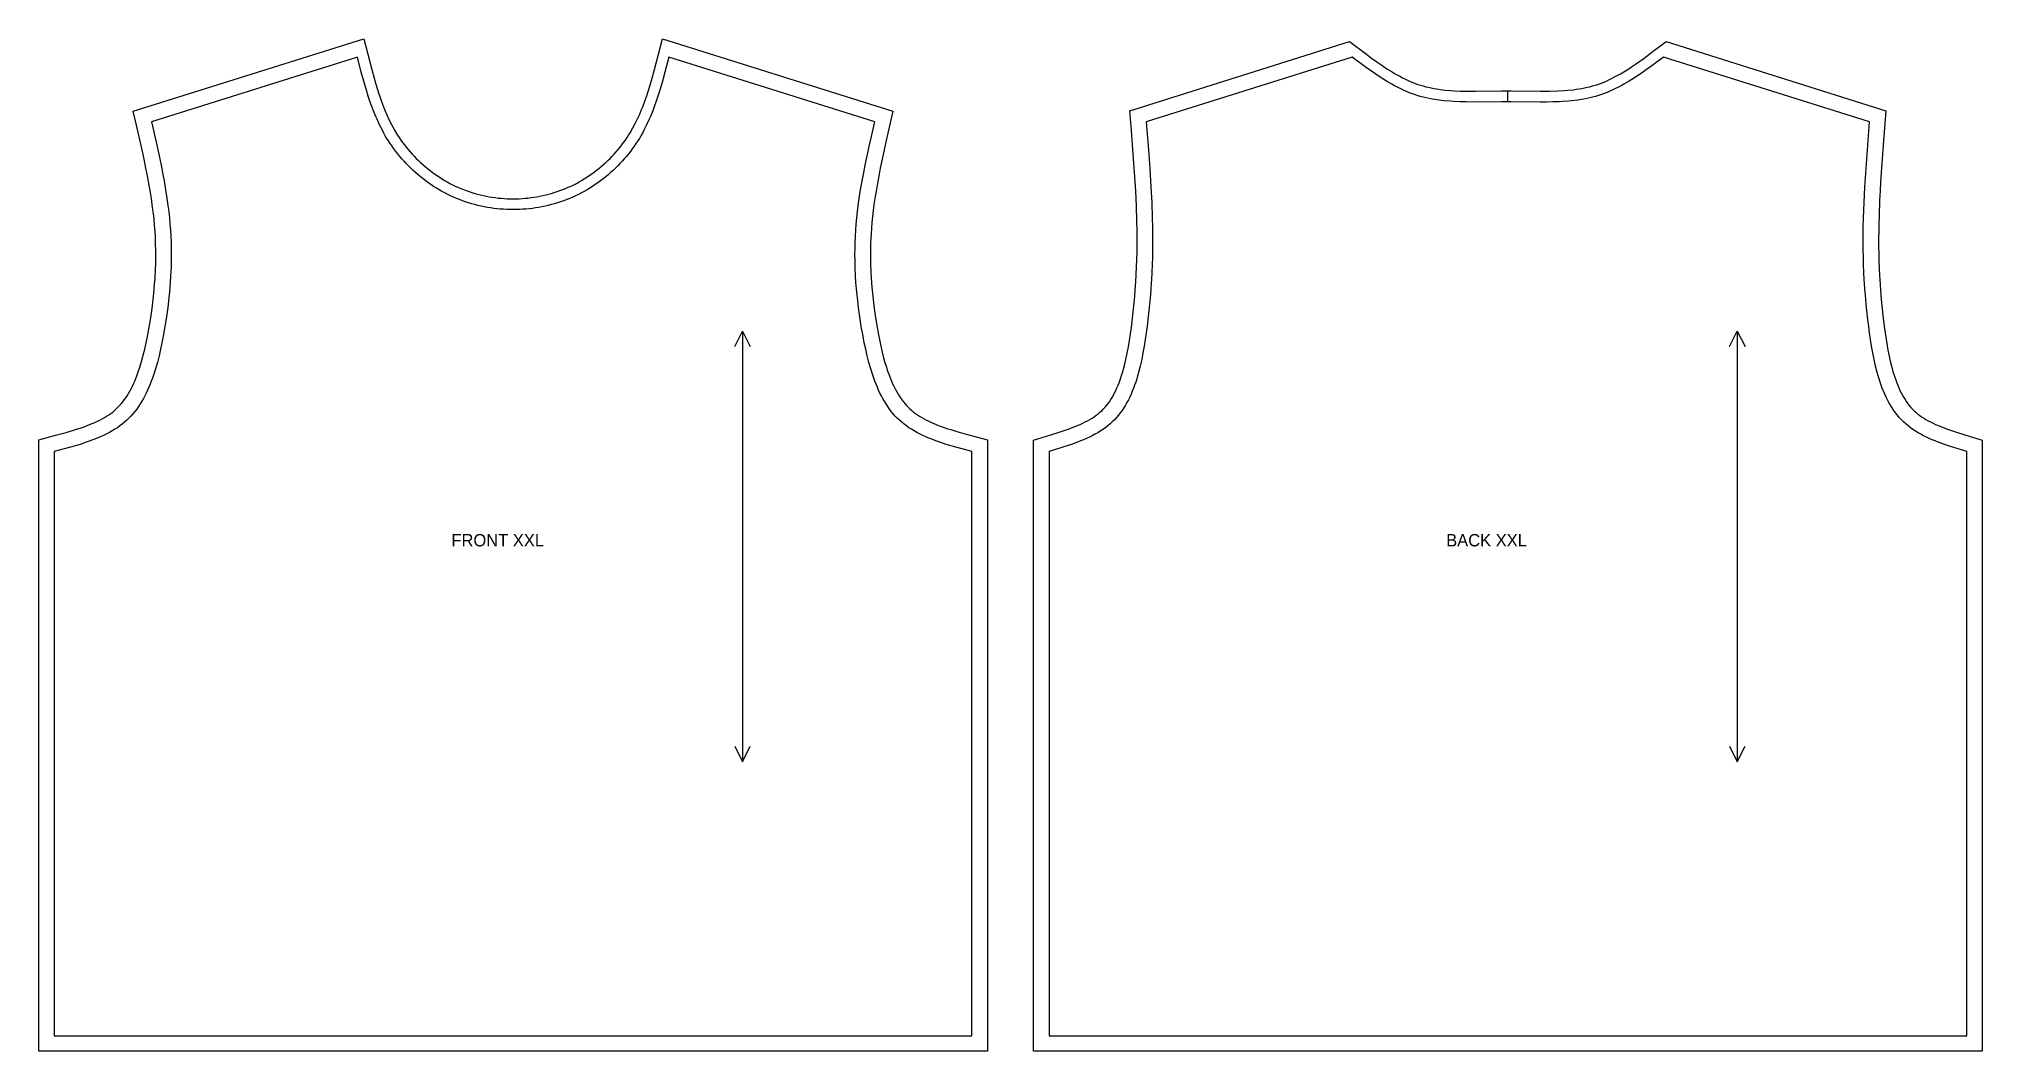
# Model space of a CAD drawing. Extents: x 24 to 1285, y 28 to 2022.
# Drawn here: x 25 to 1285, y 1366 to 2022 of the extents above; entities that cross this region are included whole.
import ezdxf

# ---------------------------------------------------------------- set-up
doc = ezdxf.new("R2010")
doc.units = 0
for name, color, linetype in [('CUT', 7, 'CONTINUOUS'), ('GRAIN', 3, 'CONTINUOUS'), ('NOTCH', 1, 'CONTINUOUS'), ('SEW', 5, 'CONTINUOUS'), ('TEXT', 2, 'CONTINUOUS')]:
    doc.layers.add(name, color=color, linetype=linetype)

msp = doc.modelspace()

# ---------------------------------------------------------------- texts
at = {"layer": 'TEXT'}
for s, p in [('FRONT XXL', (292.5, 1693)), ('BACK XXL', (937.5, 1693))]:
    msp.add_text(s, height=8, dxfattribs=at).set_placement(p)

# ---------------------------------------------------------------- linework, layer by layer
at = {"layer": 'CUT'}
for points in [[(88.252, 1966.269), (86.192, 1975.268), (235.684, 2022.299), (240.834, 2002.461), (242.421, 1996.682), (243.522, 1992.88), (245.264, 1987.267), (246.498, 1983.592), (247.802, 1979.977), (249.186, 1976.427), (250.658, 1972.947), (252.227, 1969.54), (253.902, 1966.212), (255.693, 1962.966), (257.607, 1959.806), (258.651, 1958.202), (259.732, 1956.619), (260.851, 1955.057), (262.006, 1953.515), (263.197, 1951.995), (264.424, 1950.498), (265.684, 1949.024), (266.978, 1947.576), (268.304, 1946.153), (269.663, 1944.757), (271.051, 1943.389), (272.47, 1942.049), (273.917, 1940.739), (275.393, 1939.46), (276.895, 1938.212), (278.424, 1936.997), (279.978, 1935.815), (281.556, 1934.667), (283.157, 1933.554), (284.781, 1932.477), (286.427, 1931.437), (288.093, 1930.435), (289.778, 1929.472), (291.483, 1928.548), (293.205, 1927.664), (294.95, 1926.818), (296.714, 1926.013), (298.495, 1925.248), (300.292, 1924.523), (302.106, 1923.839), (303.934, 1923.196), (305.776, 1922.593), (307.631, 1922.032), (309.498, 1921.511), (311.376, 1921.032), (313.264, 1920.594), (315.162, 1920.197), (317.068, 1919.842), (318.981, 1919.528), (320.901, 1919.256), (322.826, 1919.025), (324.755, 1918.836), (326.689, 1918.689), (328.624, 1918.584), (330.562, 1918.521), (332.5, 1918.5), (334.438, 1918.521), (336.376, 1918.584), (338.311, 1918.689), (340.245, 1918.836), (342.174, 1919.025), (344.099, 1919.256), (346.019, 1919.528), (347.932, 1919.842), (349.838, 1920.197), (351.736, 1920.594), (353.624, 1921.032), (355.502, 1921.511), (357.369, 1922.032), (359.224, 1922.593), (361.066, 1923.196), (362.894, 1923.839), (364.708, 1924.523), (366.505, 1925.248), (368.286, 1926.013), (370.05, 1926.818), (371.795, 1927.664), (373.517, 1928.548), (375.222, 1929.472), (376.907, 1930.435), (378.573, 1931.437), (380.219, 1932.477), (381.843, 1933.554), (383.444, 1934.667), (385.022, 1935.815), (386.576, 1936.997), (388.105, 1938.212), (389.607, 1939.46), (391.083, 1940.739), (392.53, 1942.049), (393.949, 1943.389), (395.337, 1944.757), (396.696, 1946.153), (398.022, 1947.576), (399.316, 1949.024), (400.576, 1950.498), (401.803, 1951.995), (402.994, 1953.515), (404.149, 1955.057), (405.268, 1956.619), (406.349, 1958.202), (407.393, 1959.806), (408.366, 1961.374), (410.217, 1964.579), (411.949, 1967.866), (412.773, 1969.54), (414.342, 1972.947), (415.814, 1976.427), (416.516, 1978.193), (417.859, 1981.776), (419.127, 1985.422), (420.91, 1990.996), (422.579, 1996.682), (424.166, 2002.461), (429.316, 2022.299), (578.808, 1975.268), (574.462, 1956.237), (571.831, 1944.282), (570.594, 1938.34), (569.808, 1934.392), (568.697, 1928.493), (568.008, 1924.574), (567.06, 1918.718), (566.492, 1914.829), (565.979, 1910.953), (565.526, 1907.09), (565.135, 1903.239), (564.812, 1899.42), (564.557, 1895.624), (564.296, 1889.925), (564.202, 1886.12), (564.179, 1880.398), (564.242, 1876.572), (564.45, 1870.81), (564.665, 1866.951), (565.099, 1861.131), (565.462, 1857.227), (566.116, 1851.332), (566.624, 1847.373), (567.491, 1841.387), (568.484, 1835.338), (569.22, 1831.242), (570.44, 1825.07), (571.337, 1821.001), (572.311, 1816.992), (573.371, 1813.06), (574.524, 1809.228), (575.137, 1807.355), (576.44, 1803.707), (577.132, 1801.938), (577.851, 1800.207), (578.597, 1798.519), (579.371, 1796.874), (580.173, 1795.275), (581.004, 1793.724), (581.864, 1792.223), (582.752, 1790.774), (583.669, 1789.378), (584.615, 1788.036), (585.59, 1786.75), (586.595, 1785.519), (587.63, 1784.346), (588.695, 1783.229), (589.795, 1782.167), (590.936, 1781.154), (592.131, 1780.176), (593.383, 1779.23), (594.691, 1778.315), (596.055, 1777.43), (597.475, 1776.573), (598.949, 1775.743), (600.477, 1774.941), (602.056, 1774.164), (603.685, 1773.411), (605.362, 1772.683), (608.851, 1771.293), (610.659, 1770.629), (614.388, 1769.355), (616.305, 1768.742), (620.231, 1767.555), (626.315, 1765.843), (640, 1762.183), (640, 1365.5), (25, 1365.5), (25, 1762.183), (36.614, 1765.283), (42.764, 1766.978), (48.695, 1768.742), (52.495, 1769.984), (54.341, 1770.629), (57.915, 1771.978), (59.638, 1772.683), (61.315, 1773.411), (62.944, 1774.164), (64.523, 1774.941), (66.051, 1775.743), (67.525, 1776.573), (68.945, 1777.43), (70.309, 1778.315), (71.617, 1779.23), (72.869, 1780.176), (74.064, 1781.154), (75.205, 1782.167), (76.305, 1783.229), (77.37, 1784.346), (78.405, 1785.519), (79.41, 1786.75), (80.385, 1788.036), (81.331, 1789.378), (82.248, 1790.774), (83.136, 1792.223), (83.996, 1793.724), (84.827, 1795.275), (85.629, 1796.874), (86.403, 1798.519), (87.149, 1800.207), (88.56, 1803.707), (89.224, 1805.514), (90.476, 1809.228), (91.629, 1813.06), (92.689, 1816.992), (93.663, 1821.001), (94.56, 1825.07), (95.389, 1829.179), (96.516, 1835.338), (97.509, 1841.387), (98.376, 1847.373), (99.116, 1853.303), (99.538, 1857.227), (100.06, 1863.075), (100.335, 1866.951), (100.634, 1872.734), (100.758, 1876.572), (100.821, 1880.398), (100.821, 1884.215), (100.704, 1889.925), (100.546, 1893.725), (100.323, 1897.522), (100.036, 1901.318), (99.678, 1905.163), (99.255, 1909.02), (98.771, 1912.89), (97.94, 1918.718), (97.32, 1922.619), (96.303, 1928.493), (95.572, 1932.423), (94.406, 1938.34), (93.169, 1944.282), (91.875, 1950.247), (88.712, 1964.257)], [(733.032, 1967.704), (732.398, 1975.648), (874.866, 2020.469), (885.752, 2012.328), (889.1, 2009.866), (892.437, 2007.47), (895.766, 2005.158), (899.091, 2002.947), (902.416, 2000.857), (904.079, 1999.862), (907.41, 1997.982), (909.078, 1997.102), (910.748, 1996.264), (912.421, 1995.47), (914.097, 1994.722), (915.777, 1994.021), (917.462, 1993.369), (919.154, 1992.767), (920.836, 1992.222), (922.54, 1991.72), (924.265, 1991.26), (926.012, 1990.841), (927.78, 1990.462), (929.569, 1990.119), (931.379, 1989.812), (935.06, 1989.3), (936.93, 1989.091), (940.726, 1988.758), (942.651, 1988.63), (946.552, 1988.445), (950.517, 1988.34), (956.573, 1988.298), (973.241, 1988.48), (979.633, 1988.495), (998.427, 1988.298), (1004.483, 1988.34), (1010.407, 1988.527), (1014.274, 1988.758), (1016.181, 1988.91), (1019.94, 1989.3), (1021.79, 1989.54), (1025.431, 1990.119), (1027.22, 1990.462), (1028.988, 1990.841), (1030.735, 1991.26), (1032.46, 1991.72), (1034.164, 1992.222), (1035.846, 1992.767), (1037.538, 1993.369), (1039.223, 1994.021), (1040.903, 1994.722), (1042.579, 1995.47), (1044.252, 1996.264), (1047.59, 1997.982), (1050.921, 1999.862), (1052.584, 2000.857), (1055.909, 2002.947), (1057.571, 2004.039), (1060.898, 2006.302), (1065.9, 2009.866), (1070.928, 2013.578), (1080.134, 2020.469), (1222.602, 1975.648), (1220.853, 1953.575), (1219.957, 1941.524), (1219.167, 1929.544), (1218.827, 1923.585), (1218.53, 1917.65), (1218.149, 1907.817), (1217.998, 1901.955), (1217.932, 1898.05), (1217.891, 1892.208), (1217.902, 1888.321), (1217.98, 1882.495), (1218.074, 1878.609), (1218.28, 1872.772), (1218.463, 1868.871), (1218.807, 1862.998), (1219.085, 1859.064), (1219.576, 1853.128), (1219.955, 1849.144), (1220.603, 1843.119), (1221.089, 1839.067), (1221.903, 1832.929), (1222.515, 1828.731), (1223.183, 1824.549), (1223.918, 1820.404), (1224.73, 1816.316), (1225.629, 1812.308), (1226.626, 1808.4), (1227.163, 1806.49), (1228.319, 1802.773), (1228.94, 1800.971), (1229.591, 1799.211), (1230.271, 1797.494), (1230.982, 1795.823), (1231.723, 1794.201), (1232.495, 1792.63), (1233.299, 1791.111), (1234.133, 1789.647), (1235, 1788.239), (1235.898, 1786.889), (1236.828, 1785.597), (1237.79, 1784.363), (1238.785, 1783.189), (1239.814, 1782.074), (1240.882, 1781.016), (1241.998, 1780.004), (1243.175, 1779.025), (1244.417, 1778.077), (1245.723, 1777.156), (1247.093, 1776.262), (1248.525, 1775.395), (1250.018, 1774.553), (1251.57, 1773.736), (1253.178, 1772.942), (1254.841, 1772.17), (1258.317, 1770.689), (1261.977, 1769.281), (1263.867, 1768.599), (1267.753, 1767.273), (1273.803, 1765.338), (1285, 1761.88), (1285, 1365.5), (670, 1365.5), (670, 1761.88), (681.197, 1765.338), (687.247, 1767.273), (691.133, 1768.599), (693.023, 1769.281), (696.683, 1770.689), (700.159, 1772.17), (701.822, 1772.942), (703.43, 1773.736), (704.982, 1774.553), (706.475, 1775.395), (707.907, 1776.262), (709.277, 1777.156), (710.583, 1778.077), (711.825, 1779.025), (713.002, 1780.004), (714.118, 1781.016), (715.186, 1782.074), (716.215, 1783.189), (717.21, 1784.363), (718.172, 1785.597), (719.102, 1786.889), (720, 1788.239), (720.867, 1789.647), (721.701, 1791.111), (722.505, 1792.63), (723.277, 1794.201), (724.018, 1795.823), (724.729, 1797.494), (725.409, 1799.211), (726.06, 1800.971), (727.273, 1804.613), (727.837, 1806.49), (728.885, 1810.34), (729.832, 1814.301), (730.687, 1818.352), (731.459, 1822.471), (732.158, 1826.637), (732.797, 1830.829), (733.38, 1834.983), (733.911, 1839.067), (734.624, 1845.134), (735.045, 1849.144), (735.598, 1855.112), (735.915, 1859.064), (736.317, 1864.959), (736.537, 1868.871), (736.797, 1874.72), (736.926, 1878.609), (737.054, 1884.437), (737.098, 1888.321), (737.103, 1894.154), (737.068, 1898.05), (736.959, 1903.906), (736.64, 1913.708), (736.173, 1923.585), (735.454, 1935.524), (734.605, 1947.542), (733.193, 1965.682)]]:
    msp.add_lwpolyline(points, close=True, dxfattribs=at)
at = {"layer": 'GRAIN'}
for points in [[(476.25, 1822.7), (481.25, 1832.7), (486.25, 1822.7)], [(481.25, 1832.7), (481.25, 1553.3)], [(1121.25, 1822.7), (1126.25, 1832.7), (1131.25, 1822.7)], [(1126.25, 1832.7), (1126.25, 1553.3)], [(476.25, 1563.3), (481.25, 1553.3), (486.25, 1563.3)], [(1121.25, 1563.3), (1126.25, 1553.3), (1131.25, 1563.3)]]:
    msp.add_lwpolyline(points, dxfattribs=at)
at = {"layer": 'NOTCH'}
msp.add_lwpolyline([(977.5, 1981.5), (977.5, 1988.5)], dxfattribs=at)
at = {"layer": 'SEW'}
for points in [[(98, 1968.5), (101.64, 1952.4), (102.95, 1946.364), (104.206, 1940.329), (105.395, 1934.296), (106.143, 1930.275), (107.187, 1924.245), (107.825, 1920.226), (108.685, 1914.201), (109.187, 1910.186), (109.627, 1906.172), (110, 1902.16), (110.301, 1898.192), (110.533, 1894.225), (110.698, 1890.256), (110.796, 1886.284), (110.829, 1882.307), (110.796, 1878.323), (110.699, 1874.332), (110.434, 1868.327), (110.18, 1864.309), (109.684, 1858.256), (109.277, 1854.2), (108.556, 1848.084), (107.704, 1841.923), (106.724, 1835.712), (105.611, 1829.412), (104.785, 1825.144), (103.886, 1820.876), (102.903, 1816.626), (101.825, 1812.411), (100.641, 1808.25), (99.339, 1804.161), (98.641, 1802.148), (97.909, 1800.161), (97.143, 1798.2), (96.341, 1796.268), (95.501, 1794.368), (94.622, 1792.501), (93.703, 1790.671), (92.743, 1788.878), (91.739, 1787.126), (90.692, 1785.416), (89.598, 1783.751), (88.457, 1782.134), (87.268, 1780.565), (86.029, 1779.048), (84.739, 1777.585), (83.397, 1776.179), (82, 1774.83), (80.552, 1773.544), (79.051, 1772.316), (77.499, 1771.143), (75.899, 1770.023), (74.252, 1768.954), (72.562, 1767.934), (70.829, 1766.959), (69.057, 1766.027), (67.248, 1765.137), (65.403, 1764.285), (63.525, 1763.47), (61.617, 1762.688), (57.716, 1761.216), (55.728, 1760.521), (51.688, 1759.201), (45.501, 1757.36), (41.319, 1756.196), (35, 1754.5), (35, 1375.5), (630, 1375.5), (630, 1754.5), (623.681, 1756.196), (619.499, 1757.36), (613.312, 1759.201), (609.272, 1760.521), (607.284, 1761.216), (603.383, 1762.688), (601.475, 1763.47), (599.597, 1764.285), (597.752, 1765.137), (595.943, 1766.027), (594.171, 1766.959), (592.438, 1767.934), (590.748, 1768.954), (589.101, 1770.023), (587.501, 1771.143), (585.949, 1772.316), (584.448, 1773.544), (583, 1774.83), (581.603, 1776.179), (580.261, 1777.585), (578.971, 1779.048), (577.732, 1780.565), (576.543, 1782.134), (575.402, 1783.751), (574.308, 1785.416), (573.261, 1787.126), (572.257, 1788.878), (571.297, 1790.671), (570.378, 1792.501), (569.499, 1794.368), (568.659, 1796.268), (567.857, 1798.2), (567.091, 1800.161), (566.359, 1802.148), (565.661, 1804.161), (564.359, 1808.25), (563.175, 1812.411), (562.097, 1816.626), (561.114, 1820.876), (560.215, 1825.144), (559.389, 1829.412), (558.276, 1835.712), (557.296, 1841.923), (556.444, 1848.084), (555.723, 1854.2), (555.316, 1858.256), (554.82, 1864.309), (554.566, 1868.327), (554.301, 1874.332), (554.204, 1878.323), (554.171, 1882.307), (554.204, 1886.284), (554.302, 1890.256), (554.467, 1894.225), (554.699, 1898.192), (555, 1902.16), (555.373, 1906.172), (555.813, 1910.186), (556.315, 1914.201), (557.175, 1920.226), (557.813, 1924.245), (558.857, 1930.275), (559.605, 1934.296), (560.794, 1940.329), (562.05, 1946.364), (563.36, 1952.4), (567, 1968.5), (433.5, 2010.5), (430.928, 2000.651), (429.314, 1994.776), (427.605, 1988.951), (426.394, 1985.104), (425.113, 1981.291), (424.443, 1979.4), (423.038, 1975.651), (421.537, 1971.951), (420.747, 1970.121), (419.08, 1966.504), (417.291, 1962.95), (416.347, 1961.198), (415.368, 1959.463), (414.353, 1957.747), (413.3, 1956.05), (412.172, 1954.318), (411.004, 1952.608), (409.797, 1950.92), (408.55, 1949.257), (407.265, 1947.618), (405.944, 1946.004), (404.586, 1944.417), (403.192, 1942.857), (401.764, 1941.326), (400.303, 1939.823), (398.808, 1938.351), (397.282, 1936.909), (395.725, 1935.5), (394.137, 1934.123), (392.52, 1932.78), (390.874, 1931.471), (389.201, 1930.198), (387.5, 1928.962), (385.774, 1927.762), (384.023, 1926.601), (382.247, 1925.479), (380.448, 1924.397), (378.627, 1923.356), (376.784, 1922.357), (374.92, 1921.4), (373.031, 1920.484), (371.122, 1919.613), (369.196, 1918.785), (367.252, 1918.002), (365.292, 1917.262), (363.316, 1916.567), (361.326, 1915.916), (359.323, 1915.31), (357.308, 1914.748), (355.281, 1914.231), (353.243, 1913.758), (351.196, 1913.33), (349.141, 1912.947), (347.077, 1912.608), (345.007, 1912.315), (342.931, 1912.066), (340.851, 1911.862), (338.766, 1911.704), (336.679, 1911.591), (334.59, 1911.523), (332.5, 1911.5), (330.41, 1911.523), (328.321, 1911.591), (326.234, 1911.704), (324.149, 1911.862), (322.069, 1912.066), (319.993, 1912.315), (317.923, 1912.608), (315.859, 1912.947), (313.804, 1913.33), (311.757, 1913.758), (309.719, 1914.231), (307.692, 1914.748), (305.677, 1915.31), (303.674, 1915.916), (301.684, 1916.567), (299.708, 1917.262), (297.748, 1918.002), (295.804, 1918.785), (293.878, 1919.613), (291.969, 1920.484), (290.08, 1921.4), (288.216, 1922.357), (286.373, 1923.356), (284.552, 1924.397), (282.753, 1925.479), (280.977, 1926.601), (279.226, 1927.762), (277.5, 1928.962), (275.799, 1930.198), (274.126, 1931.471), (272.48, 1932.78), (270.863, 1934.123), (269.275, 1935.5), (267.718, 1936.909), (266.192, 1938.351), (264.697, 1939.823), (263.236, 1941.326), (261.808, 1942.857), (260.414, 1944.417), (259.056, 1946.004), (257.735, 1947.618), (256.45, 1949.257), (255.203, 1950.92), (253.996, 1952.608), (252.828, 1954.318), (251.7, 1956.05), (250.647, 1957.747), (249.632, 1959.463), (248.653, 1961.198), (247.709, 1962.95), (245.92, 1966.504), (244.253, 1970.121), (243.463, 1971.951), (241.962, 1975.651), (240.557, 1979.4), (239.887, 1981.291), (238.606, 1985.104), (237.395, 1988.951), (235.686, 1994.776), (234.072, 2000.651), (231.5, 2010.5)], [(743, 1968.5), (744.426, 1950.304), (745.297, 1938.198), (746.049, 1926.129), (746.549, 1916.11), (746.904, 1906.135), (747.037, 1900.169), (747.089, 1896.192), (747.108, 1890.235), (747.08, 1886.267), (746.975, 1880.311), (746.861, 1876.334), (746.622, 1870.355), (746.416, 1866.355), (746.034, 1860.329), (745.73, 1856.29), (745.195, 1850.192), (744.785, 1846.098), (744.088, 1839.905), (743.567, 1835.739), (743, 1831.54), (742.371, 1827.225), (741.679, 1822.893), (740.911, 1818.562), (740.055, 1814.252), (739.097, 1809.982), (738.023, 1805.772), (737.439, 1803.696), (736.821, 1801.642), (736.168, 1799.612), (735.477, 1797.609), (734.748, 1795.636), (733.979, 1793.695), (733.168, 1791.787), (732.313, 1789.917), (731.413, 1788.085), (730.465, 1786.295), (729.47, 1784.549), (728.424, 1782.85), (727.326, 1781.199), (726.174, 1779.599), (724.967, 1778.053), (723.704, 1776.563), (722.382, 1775.131), (721, 1773.76), (719.558, 1772.453), (718.058, 1771.206), (716.501, 1770.016), (714.891, 1768.881), (713.23, 1767.797), (711.522, 1766.762), (709.77, 1765.774), (707.975, 1764.828), (706.14, 1763.922), (704.27, 1763.054), (702.365, 1762.22), (700.43, 1761.418), (698.467, 1760.644), (694.468, 1759.172), (692.438, 1758.467), (688.329, 1757.106), (680, 1754.5), (680, 1375.5), (1275, 1375.5), (1275, 1754.5), (1266.671, 1757.106), (1262.562, 1758.467), (1260.532, 1759.172), (1256.533, 1760.644), (1254.57, 1761.418), (1252.635, 1762.22), (1250.73, 1763.054), (1248.86, 1763.922), (1247.025, 1764.828), (1245.23, 1765.774), (1243.478, 1766.762), (1241.77, 1767.797), (1240.109, 1768.881), (1238.499, 1770.016), (1236.942, 1771.206), (1235.442, 1772.453), (1234, 1773.76), (1232.618, 1775.131), (1231.296, 1776.563), (1230.033, 1778.053), (1228.826, 1779.599), (1227.674, 1781.199), (1226.576, 1782.85), (1225.53, 1784.549), (1224.535, 1786.295), (1223.587, 1788.085), (1222.687, 1789.917), (1221.832, 1791.787), (1221.021, 1793.695), (1220.252, 1795.636), (1219.523, 1797.609), (1218.832, 1799.612), (1218.179, 1801.642), (1217.561, 1803.696), (1216.977, 1805.772), (1215.903, 1809.982), (1214.945, 1814.252), (1214.089, 1818.562), (1213.321, 1822.893), (1212.629, 1827.225), (1212, 1831.54), (1211.433, 1835.739), (1210.912, 1839.905), (1210.215, 1846.098), (1209.805, 1850.192), (1209.27, 1856.29), (1208.966, 1860.329), (1208.584, 1866.355), (1208.378, 1870.355), (1208.139, 1876.334), (1208.025, 1880.311), (1207.92, 1886.267), (1207.892, 1890.235), (1207.911, 1896.192), (1207.963, 1900.169), (1208.096, 1906.135), (1208.451, 1916.11), (1208.951, 1926.129), (1209.703, 1938.198), (1210.574, 1950.304), (1212, 1968.5), (1078.5, 2010.5), (1071.719, 2005.45), (1066.605, 2001.755), (1063.172, 1999.37), (1061.446, 1998.209), (1057.973, 1995.96), (1056.223, 1994.877), (1052.696, 1992.806), (1050.916, 1991.823), (1049.126, 1990.878), (1047.323, 1989.974), (1045.507, 1989.112), (1043.677, 1988.295), (1041.833, 1987.526), (1039.975, 1986.807), (1038.1, 1986.14), (1036.233, 1985.534), (1034.35, 1984.98), (1032.452, 1984.474), (1030.539, 1984.016), (1028.613, 1983.602), (1026.673, 1983.23), (1022.756, 1982.607), (1018.792, 1982.128), (1016.793, 1981.937), (1012.766, 1981.643), (1010.739, 1981.535), (1006.659, 1981.386), (1002.549, 1981.313), (998.413, 1981.298), (979.6, 1981.495), (973.3, 1981.48), (956.587, 1981.298), (950.393, 1981.341), (946.297, 1981.45), (942.234, 1981.643), (940.216, 1981.776), (936.208, 1982.128), (934.221, 1982.35), (930.279, 1982.899), (928.327, 1983.23), (926.387, 1983.602), (924.461, 1984.016), (922.548, 1984.474), (920.65, 1984.98), (918.767, 1985.534), (916.9, 1986.14), (915.025, 1986.807), (913.167, 1987.526), (911.323, 1988.295), (909.493, 1989.112), (907.677, 1989.974), (905.874, 1990.878), (904.084, 1991.823), (902.304, 1992.806), (898.777, 1994.877), (895.287, 1997.071), (891.828, 1999.37), (888.395, 2001.755), (884.982, 2004.206), (876.5, 2010.5)]]:
    msp.add_lwpolyline(points, close=True, dxfattribs=at)

msp.set_redraw_order([(e.dxf.handle, doc.entitydb.next_handle()) for e in msp.query("TEXT MTEXT ATTDEF DIMENSION ARC_DIMENSION")])  # texts and dimensions are drawn at this point

doc.saveas('drawing.dxf')
